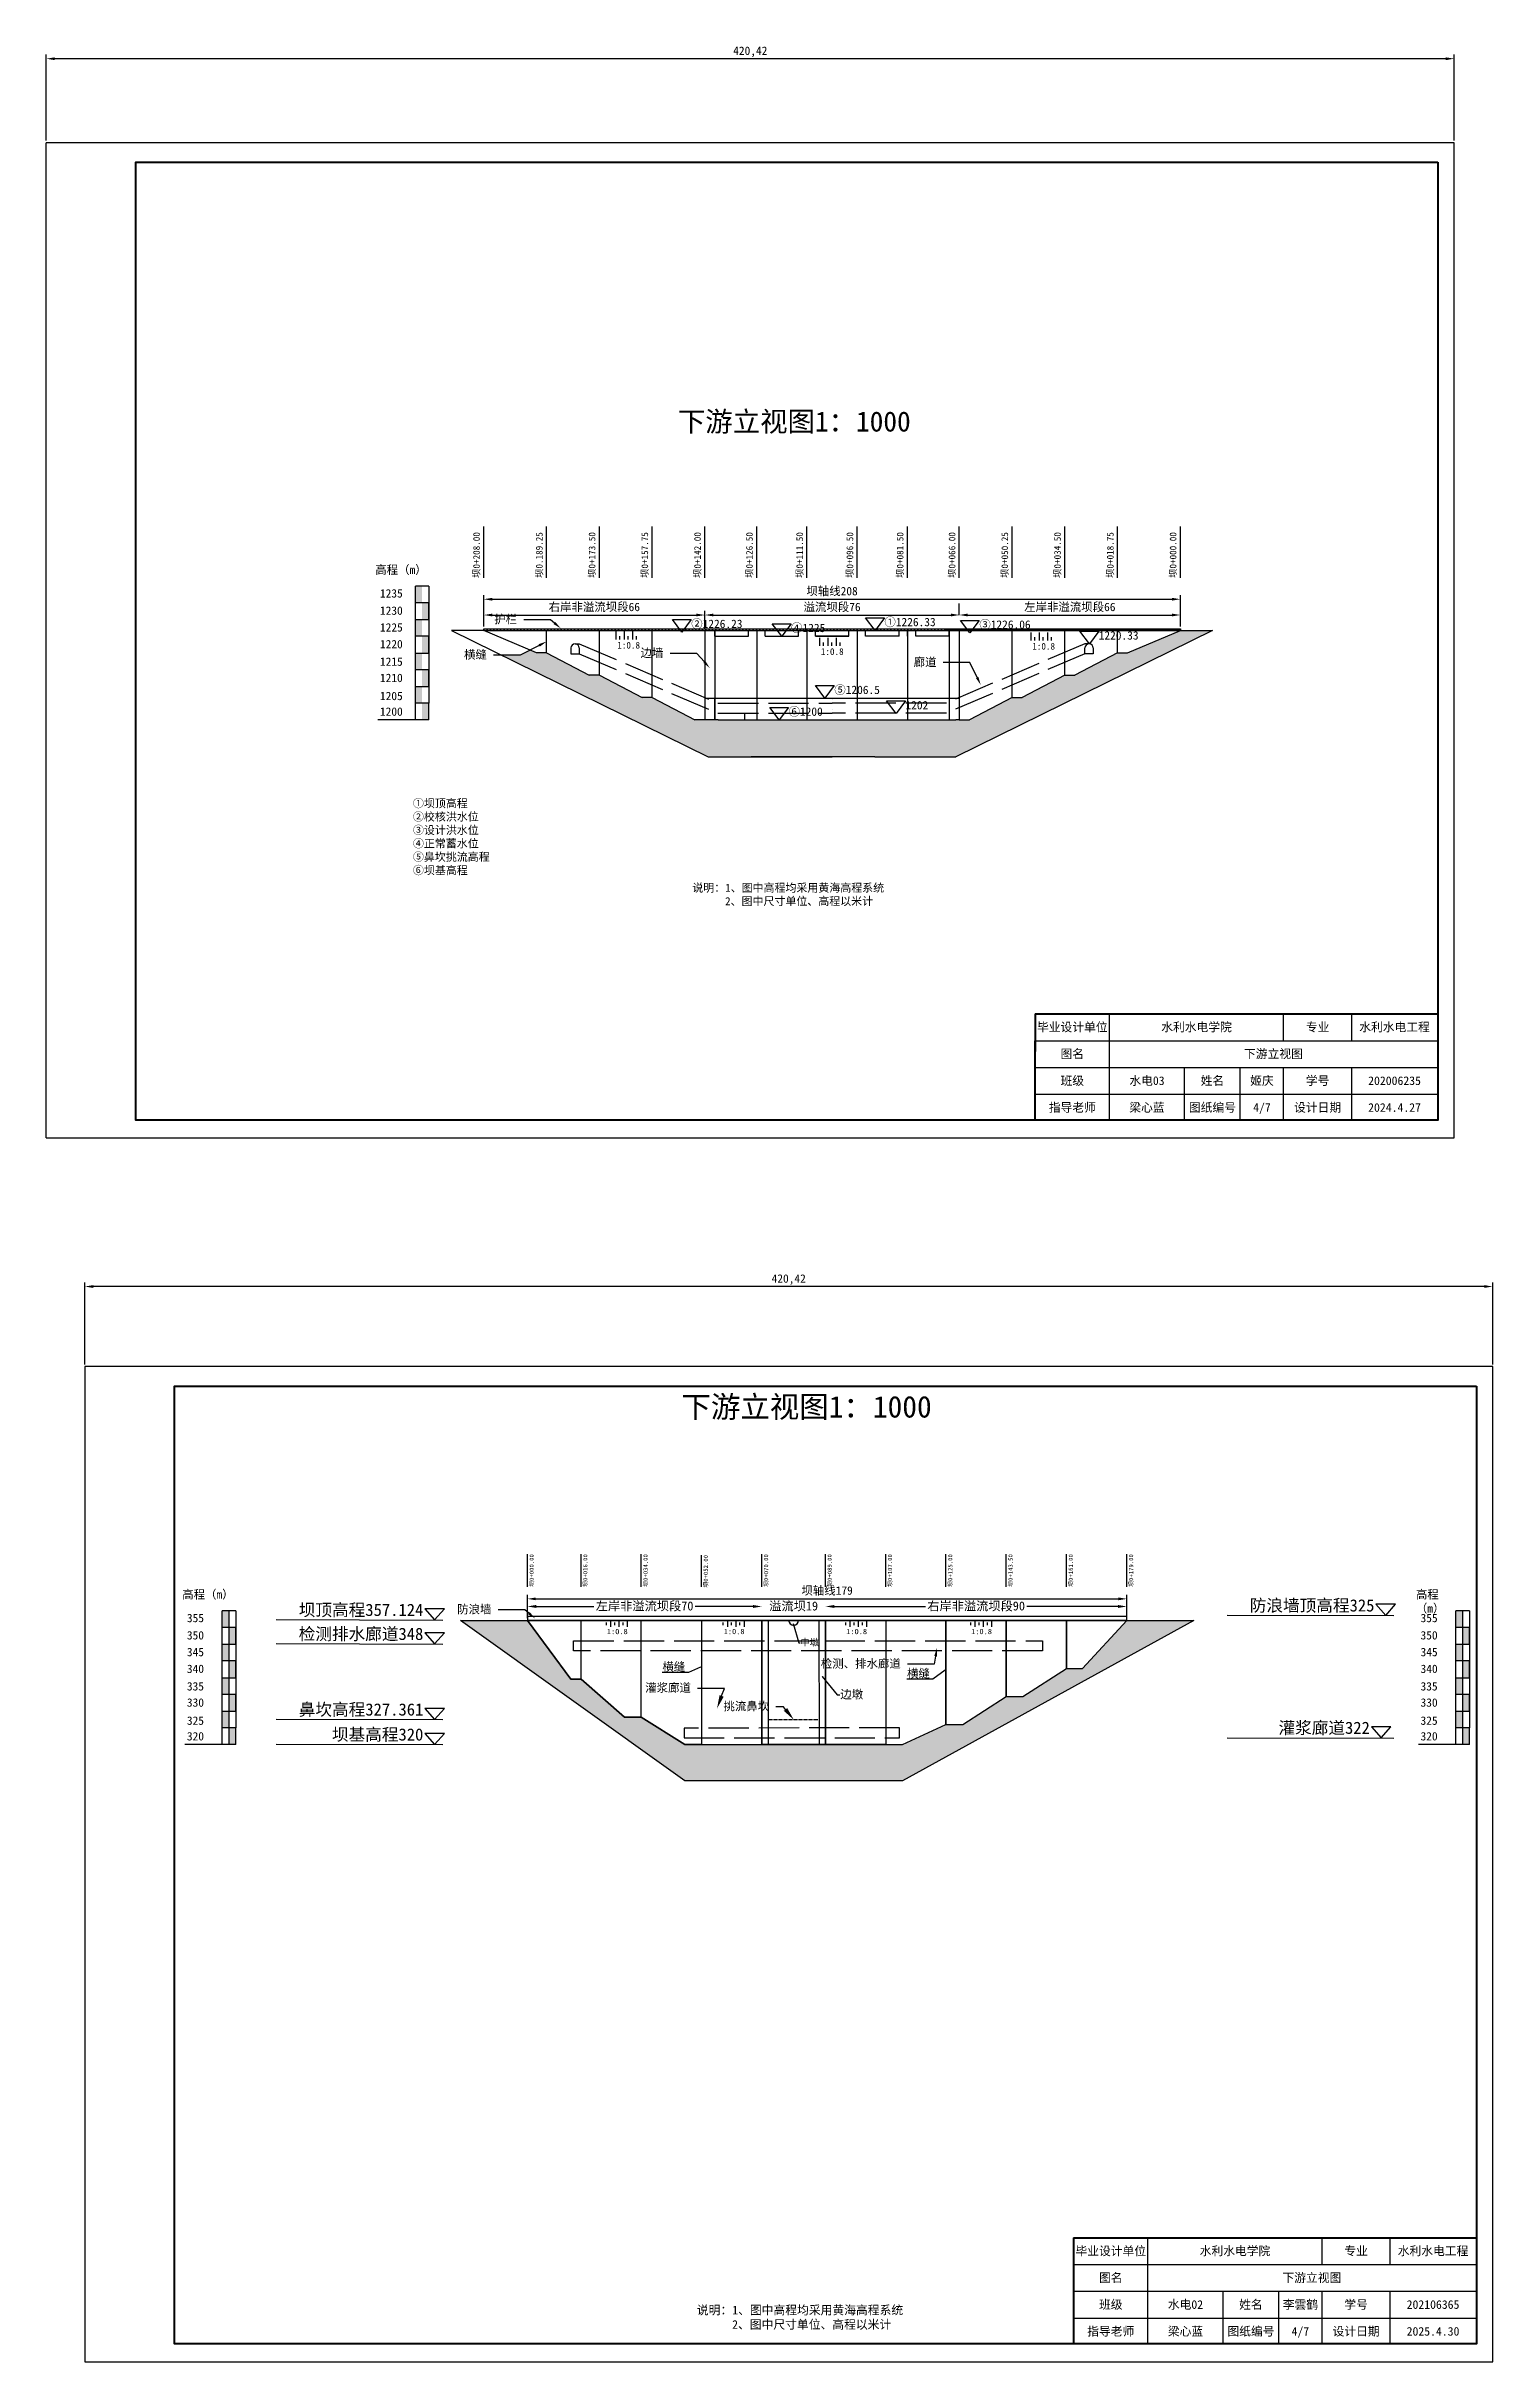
# Model space of a CAD drawing. Header units: millimetres. Extents: x 3513 to 4617, y 1446 to 11297.
# Drawn here: x 3513 to 3945, y 1446 to 2138 of the extents above; entities that cross this region are included whole.
import ezdxf
from ezdxf import colors
from ezdxf.entities.mleader import LeaderData, LeaderLine
from ezdxf.math import Vec2, Vec3

# ---------------------------------------------------------------- set-up
doc = ezdxf.new("R2010")
doc.units = ezdxf.units.MM
doc.linetypes.add('ACAD_ISO02W100', pattern=[15, 12, -3])
doc.styles.get("Standard").update_dxf_attribs({"font": 'simfang.ttf'})
doc.dimstyles.new('ISO-25', dxfattribs={"dimtxt": 2.5, "dimasz": 2.5, "dimexe": 1.25, "dimexo": 0.625, "dimtad": 1, "dimtxsty": 'Standard', "dimcen": 2.5, "dimadec": 0, "dimazin": 0, "dimtfac": 1, "dimtmove": 0, "dimatfit": 3, "dimfxl": 1, "dimarcsym": 0})
doc.dimstyles.get("Standard").update_dxf_attribs({"dimtxt": 0.18, "dimasz": 0.18, "dimexe": 0.18, "dimexo": 0.0625, "dimgap": 0.09, "dimtad": 0, "dimtih": 1, "dimtoh": 1, "dimdec": 4, "dimzin": 0, "dimdsep": 46, "dimtxsty": 'Standard', "dimcen": 0.09, "dimadec": 0, "dimazin": 0, "dimtfac": 1, "dimtdec": 4, "dimtofl": 0, "dimtmove": 0, "dimatfit": 3, "dimfxl": 1, "dimtolj": 1, "dimtzin": 0, "dimarcsym": 0})

msp = doc.modelspace()

# ---------------------------------------------------------------- texts
for s, width, gutter_width, heights, insert, char_height, attachment_point in [('{\\fSimSun|b0|i0|c134|p2;下游立视图}1{\\fSimSun|b0|i0|c134|p2;：1000}', 129.0802643, 12.5, [0], (3701.86712, 2028.68144), 6, 1), ('{\\fSimSun|b0|i0|c134|p2;高程（m）}', 19.8675414, 12.5, [0], (3611.49126, 1982.64078), 2.5, 1), ('1235', 4.1681494, 12.5, [0], (3612.89258, 1975.59358), 2.5, 1), ('1230', 4.1681494, 12.5, [0], (3612.89258, 1970.43505), 2.5, 1), ('1225', 4.1681494, 12.5, [0], (3612.89258, 1965.42316), 2.5, 1), ('{\\fSimSun|b0|i0|c134|p2;②1226.23}', 20.0958456, 12.5, [0], (3705.83835, 1966.49453), 2.5, 1), ('{\\fSimSun|b0|i0|c134|p2;④1225}', 20.0958456, 12.5, [0], (3735.65753, 1965.26453), 2.5, 1), ('{\\fSimSun|b0|i0|c134|p2;①1226.33}', 20.0958456, 12.5, [0], (3763.52228, 1967.02353), 2.5, 1), ('{\\fSimSun|b0|i0|c134|p2;③1226.06}', 20.0958456, 12.5, [0], (3791.8722, 1966.27053), 2.5, 1), ('1220', 4.1681494, 12.5, [0], (3612.89258, 1960.41127), 2.5, 1), ('1:0.8', 6.1748429, 1, [0], (3683.75209, 1959.84902), 2, 1), ('1:0.8', 6.1748429, 1, [0], (3744.54267, 1957.94235), 2, 1), ('1:0.8', 6.1748429, 1, [0], (3807.67777, 1959.52559), 2, 1), ('{\\fSimSun|b0|i0|c134|p2;1220.33}', 20.0958456, 12.5, [0], (3827.52187, 1963.02105), 2.5, 1), ('1215', 4.1681494, 12.5, [0], (3612.89258, 1955.19422), 2.5, 1), ('1210', 4.1681494, 12.5, [0], (3612.89258, 1950.34282), 2.5, 1), ('1205', 4.1681494, 12.5, [0], (3612.89258, 1944.94012), 2.5, 1), ('{\\fSimSun|b0|i0|c134|p2;⑤1206.5}', 20.0958456, 12.5, [0], (3748.567, 1946.76453), 2.5, 1), ('1200', 4.1681494, 12.5, [0], (3612.89258, 1940.27248), 2.5, 1), ('{\\fSimSun|b0|i0|c134|p2;⑥1200}', 20.0958456, 12.5, [0], (3734.90591, 1940.26453), 2.5, 1), ('{\\fSimSun|b0|i0|c134|p2;1202}', 20.0958456, 12.5, [0], (3769.81725, 1942.18375), 2.5, 1), ('{\\fSimSun|b0|i0|c134|p2;①坝顶高程}\\P{\\fSimSun|b0|i0|c134|p2;②校核洪水位}\\P{\\fSimSun|b0|i0|c134|p2;③设计洪水位}\\P{\\fSimSun|b0|i0|c134|p2;④正常蓄水位}\\P{\\fSimSun|b0|i0|c134|p2;⑤鼻坎挑流高程\\P⑥坝基高程}', 43.0061961, 12.5, [0], (3622.73589, 1912.81437), 2.4, 1), ('{\\fSimSun|b0|i0|c134|p2;说明：1、图中高程均采用黄海高程系统\\P      2、图中尺寸单位、高程以米计}', 67.2377818, 1, [0], (3706.16746, 1887.57871), 2.4, 1), ('{\\fSimSun|b0|i0|c134|p2;毕业设计单位}', 44.84134, 12.5, [0], (3819.63805, 1846.03866, 13162875.44), 2.574, 2), ('{\\fSimSun|b0|i0|c134|p2;水利水电学院}', 36.376, 12.5, [0], (3856.72939, 1846.0481, 13162875.44), 2.574, 2), ('{\\fSimSun|b0|i0|c134|p2;专业}', 14.215, 12.5, [0], (3892.90196, 1846.0481, 13162875.44), 2.574, 2), ('{\\fSimSun|b0|i0|c134|p2;水利水电工程}', 23.5541802, 12.5, [0], (3915.87062, 1846.0481, 13162875.44), 2.574, 2), ('{\\fSimSun|b0|i0|c134|p2;图名}', 15.5, 12.5, [0], (3819.63805, 1838.0401, 13162875.44), 2.574, 2), ('{\\fSimSun|b0|i0|c134|p2;下游立视图}', 68.5, 12.5, [0], (3879.69805, 1838.0401, 13162875.44), 2.574, 2), ('{\\fSimSun|b0|i0|c134|p2;班级}', 15.5, 12.5, [0], (3819.63805, 1830.0321, 13162875.44), 2.574, 2), ('{\\fSimSun|b0|i0|c134|p2;水电}03', 15.7, 12.5, [0], (3841.94605, 1830.0321, 13162875.44), 2.574, 2), ('{\\fSimSun|b0|i0|c134|p2;姓名}', 11.63, 12.5, [0], (3861.487, 1830.0321, 13162875.44), 2.574, 2), ('{\\fSimSun|b0|i0|c134|p2;姬庆}', 9.046, 12.5, [0], (3876.27034, 1830.0321, 13162875.44), 2.574, 2), ('{\\fSimSun|b0|i0|c134|p2;学号}', 14.215, 12.5, [0], (3892.90196, 1830.0321, 13162875.44), 2.574, 2), ('202006235', 17.909, 12.5, [0], (3915.87062, 1830.0321, 13162875.44), 2.574, 2), ('{\\fSimSun|b0|i0|c134|p2;指导老师}', 15.5, 12.5, [0], (3819.63805, 1822.0241, 13162875.44), 2.574, 2), ('{\\fSimSun|b0|i0|c134|p2;梁心蓝}', 15.7, 12.5, [0], (3841.94605, 1822.0241, 13162875.44), 2.574, 2), ('{\\fSimSun|b0|i0|c134|p2;图纸编号}', 20.59834, 12.5, [0], (3861.487, 1822.0241, 13162875.44), 2.574, 2), ('4/7', 9.046, 12.5, [0], (3876.27034, 1822.0241, 13162875.44), 2.574, 2), ('{\\fSimSun|b0|i0|c134|p2;设计日期}', 30.07616, 12.5, [0], (3892.90196, 1822.0241, 13162875.44), 2.574, 2), ('2024.4.27', 17.909, 12.5, [0], (3915.87062, 1822.0241, 13162875.44), 2.574, 2), ('{\\fSimSun|b0|i0|c134|p2;下游立视图}1{\\fSimSun|b0|i0|c134|p2;：1000}', 138.7961962, 13.44088, [0], (3702.90563, 1734.56039, -921421.4801), 6.4516228, 1), ('{\\fSimSun|b0|i0|c134|p2;高程（m）}', 19.8675414, 12.5, [0], (3553.83533, 1676.51592), 2.5, 1), ('{\\fSimSun|b0|i0|c134|p2;防浪墙顶高程325}', 42.5425001, 15.625, [0], (3909.86016, 1673.81066), 3.640625, 3), ('{\\fSimSun|b0|i0|c134|p2;高程（m）}', 13.1477747, 12.5, [0], (3922.23113, 1676.51592), 2.5, 1), ('355', 4.1681494, 12.5, [0], (3555.23666, 1669.46872), 2.5, 1), ('{\\fSimSun|b0|i0|c134|p2;坝顶高程357.124}', 42.5425001, 15.625, [0], (3625.84571, 1672.47248), 3.640625, 3), ('355', 4.1681494, 12.5, [0], (3923.63246, 1669.46872), 2.5, 1), ('350', 4.1681494, 12.5, [0], (3555.23666, 1664.31019), 2.5, 1), ('{\\fSimSun|b0|i0|c134|p2;检测排水廊道348}', 42.5425001, 15.625, [0], (3625.84571, 1665.30322), 3.640625, 3), ('1:0.8', 4.9398743, 0.8, [0], (3686.87784, 1664.99109), 1.59376, 3), ('1:0.8', 4.9398743, 0.8, [0], (3721.77159, 1664.99109), 1.59376, 3), ('1:0.8', 4.9398743, 0.8, [0], (3758.35441, 1664.99109), 1.59376, 3), ('1:0.8', 4.9398743, 0.8, [0], (3795.64714, 1664.99109), 1.59376, 3), ('350', 4.1681494, 12.5, [0], (3923.63246, 1664.31019), 2.5, 1), ('345', 4.1681494, 12.5, [0], (3555.23666, 1659.2983), 2.5, 1), ('340', 4.1681494, 12.5, [0], (3555.23666, 1654.28641), 2.5, 1), ('345', 4.1681494, 12.5, [0], (3923.63246, 1659.2983), 2.5, 1), ('340', 4.1681494, 12.5, [0], (3923.63246, 1654.28641), 2.5, 1), ('335', 4.1681494, 12.5, [0], (3555.23666, 1649.06936), 2.5, 1), ('335', 4.1681494, 12.5, [0], (3923.63246, 1649.06936), 2.5, 1), ('330', 4.1681494, 12.5, [0], (3555.23666, 1644.21796), 2.5, 1), ('{\\fSimSun|b0|i0|c134|p2;鼻坎高程327.361}', 42.5425001, 15.625, [0], (3625.84571, 1642.72052), 3.640625, 3), ('330', 4.1681494, 12.5, [0], (3923.63246, 1644.21796), 2.5, 1), ('325', 4.1681494, 12.5, [1.42935], (3555.23666, 1638.81526), 2.5, 1), ('320', 4.1681494, 12.5, [0], (3555.23666, 1634.14762), 2.5, 1), ('{\\fSimSun|b0|i0|c134|p2;坝基高程320}', 42.5425001, 15.625, [0], (3625.84571, 1635.24558), 3.640625, 3), ('{\\fSimSun|b0|i0|c134|p2;灌浆廊道322}', 42.5425001, 15.625, [0], (3908.50043, 1637.24582), 3.640625, 3), ('325', 4.1681494, 12.5, [1.42935], (3923.63246, 1638.81526), 2.5, 1), ('320', 4.1681494, 12.5, [0], (3923.63246, 1634.14762), 2.5, 1), ('{\\fSimSun|b0|i0|c134|p2;毕业设计单位}', 27.4249438, 13.44088, [0], (3831.12589, 1480.40807, 12241474.1592), 2.5740039, 2), ('{\\fSimSun|b0|i0|c134|p2;水利水电学院}', 39.1140385, 13.44088, [0], (3868.21729, 1480.4175, 12241474.1592), 2.5740039, 2), ('{\\fSimSun|b0|i0|c134|p2;专业}', 15.2849697, 13.44088, [0], (3904.38991, 1480.4175, 12241474.1592), 2.5740039, 2), ('{\\fSimSun|b0|i0|c134|p2;水利水电工程}', 28.7790065, 13.44088, [0], (3927.3586, 1480.4175, 12241474.1592), 2.5740039, 2), ('{\\fSimSun|b0|i0|c134|p2;图名}', 16.6666922, 13.44088, [0], (3831.12589, 1472.40949, 12241474.1592), 2.5740039, 2), ('{\\fSimSun|b0|i0|c134|p2;下游立视图}', 73.656027, 13.44088, [0], (3891.18598, 1472.40949, 12241474.1592), 2.5740039, 2), ('{\\fSimSun|b0|i0|c134|p2;说明：1、图中高程均采用黄海高程系统\\P      2、图中尺寸单位、高程以米计}', 72.2988011, 1.07527, [0], (3707.52967, 1462.74432, -921421.4801), 2.5806491, 1), ('{\\fSimSun|b0|i0|c134|p2;班级}', 16.6666922, 13.44088, [0], (3831.12589, 1464.40148, 12241474.1592), 2.5740039, 2), ('{\\fSimSun|b0|i0|c134|p2;水电}02', 16.8817463, 13.44088, [0], (3853.43392, 1464.40148, 12241474.1592), 2.5740039, 2), ('{\\fSimSun|b0|i0|c134|p2;姓名}', 12.5053955, 13.44088, [0], (3872.9749, 1464.40148, 12241474.1592), 2.5740039, 2), ('{\\fSimSun|b0|i0|c134|p2;李雲鹤}', 15.259356, 13.44088, [0], (3887.75827, 1464.40148, 12241474.1592), 2.5740039, 2), ('{\\fSimSun|b0|i0|c134|p2;学号}', 15.2849697, 13.44088, [0], (3904.38991, 1464.40148, 12241474.1592), 2.5740039, 2), ('202106365', 19.2570188, 13.44088, [0], (3927.3586, 1464.40148, 12241474.1592), 2.574004, 2), ('{\\fSimSun|b0|i0|c134|p2;指导老师}', 16.6666922, 13.44088, [0], (3831.12589, 1456.39347, 12241474.1592), 2.5740039, 2), ('{\\fSimSun|b0|i0|c134|p2;梁心蓝}', 16.8817463, 13.44088, [0], (3853.43392, 1456.39347, 12241474.1592), 2.5740039, 2), ('{\\fSimSun|b0|i0|c134|p2;图纸编号}', 22.1487867, 13.44088, [0], (3872.9749, 1456.39347, 12241474.1592), 2.5740039, 2), ('4/7', 9.7268966, 13.44088, [0], (3887.75827, 1456.39347, 12241474.1592), 2.574004, 2), ('{\\fSimSun|b0|i0|c134|p2;设计日期}', 22.7114972, 13.44088, [0], (3904.38991, 1456.39347, 12241474.1592), 2.5740039, 2), ('2025.4.30', 19.2570188, 13.44088, [0], (3927.3586, 1456.39347, 12241474.1592), 2.574004, 2)]:
    msp.add_mtext_dynamic_manual_height_columns(s, width=width, gutter_width=gutter_width, heights=heights, dxfattribs=dict(insert=insert, char_height=char_height, attachment_point=attachment_point))
at = {"attachment_point": 4, "rotation": 90}
for s, width, gutter_width, heights, insert, char_height in [('{\\fSimSun|b0|i0|c134|p2;坝}0+208.00', 31.243186, 1, [14.75216], (3641.81946, 1978.95333, -404813), 2), ('{\\fSimSun|b0|i0|c134|p2;坝}0.189.25', 31.243186, 1, [14.75216], (3660.56931, 1978.95333, -404813), 2), ('{\\fSimSun|b0|i0|c134|p2;坝}0+173.50', 31.243186, 1, [14.75216], (3676.31931, 1978.95333, -404813), 2), ('{\\fSimSun|b0|i0|c134|p2;坝}0+157.75', 31.243186, 1, [14.75216], (3692.06931, 1978.95333, -404813), 2), ('{\\fSimSun|b0|i0|c134|p2;坝}0+142.00', 31.243186, 1, [14.75216], (3707.81931, 1978.95333, -809623.5), 2), ('{\\fSimSun|b0|i0|c134|p2;坝}0+126.50', 31.243186, 1, [14.75216], (3723.31931, 1978.95333, -404813), 2), ('{\\fSimSun|b0|i0|c134|p2;坝}0+111.50', 31.243186, 1, [14.75216], (3738.31931, 1978.95333, -809626), 2), ('{\\fSimSun|b0|i0|c134|p2;坝}0+096.50', 31.243186, 1, [14.75216], (3753.31931, 1978.95333, -809626), 2), ('{\\fSimSun|b0|i0|c134|p2;坝}0+081.50', 31.243186, 1, [14.75216], (3768.31931, 1978.95333, -404813), 2), ('{\\fSimSun|b0|i0|c134|p2;坝}0+066.00', 31.243186, 1, [14.75216], (3783.81931, 1978.95333, -809623.5), 2), ('{\\fSimSun|b0|i0|c134|p2;坝}0+050.25', 31.243186, 1, [14.75216], (3799.56931, 1978.95333, -404813), 2), ('{\\fSimSun|b0|i0|c134|p2;坝}0+034.50', 31.243186, 1, [14.75216], (3815.31931, 1978.95333, -404813), 2), ('{\\fSimSun|b0|i0|c134|p2;坝}0+018.75', 31.243186, 1, [14.75216], (3831.06931, 1978.95333, -3140740.36241), 2), ('{\\fSimSun|b0|i0|c134|p2;坝}0+000.00', 31.243186, 1, [14.75216], (3849.8197, 1978.95333, -809626), 2), ('{\\fSimSun|b0|i0|c134|p2;坝}0+000.00', 20.0276821, 0.64103, [9.45651], (3658.25052, 1677.5138, -258483.46378), 1.2770512), ('{\\fSimSun|b0|i0|c134|p2;坝}0+016.00', 20.0276821, 0.64103, [9.45651], (3674.25707, 1677.5138, -258483.46378), 1.2770512), ('{\\fSimSun|b0|i0|c134|p2;坝}0+034.00', 20.0276821, 0.64103, [9.45651], (3692.25707, 1677.5138, -258483.46378), 1.2770512), ('{\\fSimSun|b0|i0|c134|p2;坝}0+052.00', 20.0276821, 0.64103, [9.45651], (3710.25051, 1677.25716, -258483.46378), 1.2770512), ('{\\fSimSun|b0|i0|c134|p2;坝}0+070.00', 20.0276821, 0.64103, [9.45651], (3728.25051, 1677.5138, -258483.46378), 1.2770512), ('{\\fSimSun|b0|i0|c134|p2;坝}0+089.00', 20.0276821, 0.64103, [9.45651], (3747.25051, 1677.5138, -258483.46378), 1.2770512), ('{\\fSimSun|b0|i0|c134|p2;坝}0+107.00', 20.0276821, 0.64103, [9.45651], (3765.25053, 1677.5138, -258483.46378), 1.2770512), ('{\\fSimSun|b0|i0|c134|p2;坝}0+125.00', 20.0276821, 0.64103, [9.45651], (3783.24397, 1677.5138, -258483.46378), 1.2770512), ('{\\fSimSun|b0|i0|c134|p2;坝}0+143.50', 20.0276821, 0.64103, [9.45651], (3801.24397, 1677.5138, -258483.46378), 1.2770512), ('{\\fSimSun|b0|i0|c134|p2;坝}0+161.00', 20.0276821, 0.64103, [9.45651], (3819.24397, 1677.5138, -258483.46378), 1.2770512), ('{\\fSimSun|b0|i0|c134|p2;坝}0+179.00', 20.0276821, 0.64103, [9.45651], (3837.25052, 1677.5138, -258483.46378), 1.2770512)]:
    msp.add_mtext_dynamic_manual_height_columns(s, width=width, gutter_width=gutter_width, heights=heights, dxfattribs=dict(at, insert=insert, char_height=char_height))

# ---------------------------------------------------------------- blocks, each defined once
blk = doc.blocks.new('*D6')
at = {"color": 0, "lineweight": -2, "transparency": 16777216}
for p, q in [((3643.9, 1964.4), (3643.9, 1969.12)), ((3646.4, 1967.87), (3707.4, 1967.87)), ((3709.9, 1963.9), (3709.9, 1969.12))]:
    blk.add_line(p, q, dxfattribs=at)
at = {"color": 0, "transparency": 16777216}
for points in [[(3646.4, 1968.29), (3646.4, 1967.46), (3643.9, 1967.87)], [(3707.4, 1968.29), (3707.4, 1967.46), (3709.9, 1967.87)]]:
    blk.add_solid(points, dxfattribs=at)
at = {"layer": 'Defpoints', "color": 0, "transparency": 16777216}
for p in [(3709.9, 1967.87), (3643.9, 1963.77), (3709.9, 1963.27)]:
    blk.add_point(p, dxfattribs=at)
at = {"color": 0, "transparency": 16777216, "insert": (3676.9, 1970.14), "char_height": 2.5, "attachment_point": 5}
blk.add_mtext('{\\fSimSun|b0|i0|c134|p2;右岸非溢流坝段}66', dxfattribs=at)
blk = doc.blocks.new('*D4')
at = {"color": 0, "lineweight": -2, "transparency": 16777216}
for p, q in [((3709.9, 1963.9), (3709.9, 1969.12)), ((3712.4, 1967.87), (3783.4, 1967.87)), ((3785.9, 1968.5), (3785.9, 1969.12))]:
    blk.add_line(p, q, dxfattribs=at)
at = {"color": 0, "transparency": 16777216}
for points in [[(3712.4, 1968.29), (3712.4, 1967.46), (3709.9, 1967.87)], [(3783.4, 1968.29), (3783.4, 1967.46), (3785.9, 1967.87)]]:
    blk.add_solid(points, dxfattribs=at)
at = {"layer": 'Defpoints', "color": 0, "transparency": 16777216}
for p in [(3785.9, 1967.87), (3785.9, 1967.87), (3709.9, 1963.27)]:
    blk.add_point(p, dxfattribs=at)
at = {"color": 0, "transparency": 16777216, "insert": (3747.9, 1970.13), "char_height": 2.5, "attachment_point": 5}
blk.add_mtext('{\\fSimSun|b0|i0|c134|p2;溢流坝段}76', dxfattribs=at)
blk = doc.blocks.new('*D7')
at = {"color": 0, "lineweight": -2, "transparency": 16777216}
for p, q in [((3785.9, 1968.5), (3785.9, 1969.12)), ((3788.4, 1967.87), (3849.4, 1967.87)), ((3851.9, 1964.4), (3851.9, 1969.12))]:
    blk.add_line(p, q, dxfattribs=at)
at = {"color": 0, "transparency": 16777216}
for points in [[(3788.4, 1968.29), (3788.4, 1967.46), (3785.9, 1967.87)], [(3849.4, 1968.29), (3849.4, 1967.46), (3851.9, 1967.87)]]:
    blk.add_solid(points, dxfattribs=at)
at = {"layer": 'Defpoints', "color": 0, "transparency": 16777216}
for p in [(3785.9, 1967.87), (3851.9, 1967.87), (3851.9, 1963.77)]:
    blk.add_point(p, dxfattribs=at)
at = {"color": 0, "transparency": 16777216, "insert": (3818.9, 1970.14), "char_height": 2.5, "attachment_point": 5}
blk.add_mtext('{\\fSimSun|b0|i0|c134|p2;左岸非溢流坝段}66', dxfattribs=at)
blk = doc.blocks.new('*D5')
at = {"color": 0, "lineweight": -2, "transparency": 16777216}
for p, q in [((3643.9, 1964.4), (3643.9, 1973.84)), ((3646.4, 1972.59), (3849.4, 1972.59)), ((3851.9, 1964.4), (3851.9, 1973.84))]:
    blk.add_line(p, q, dxfattribs=at)
at = {"color": 0, "transparency": 16777216}
for points in [[(3646.4, 1973), (3646.4, 1972.17), (3643.9, 1972.59)], [(3849.4, 1973), (3849.4, 1972.17), (3851.9, 1972.59)]]:
    blk.add_solid(points, dxfattribs=at)
at = {"layer": 'Defpoints', "color": 0, "transparency": 16777216}
for p in [(3851.9, 1972.59), (3643.9, 1963.77), (3851.9, 1963.77)]:
    blk.add_point(p, dxfattribs=at)
at = {"color": 0, "transparency": 16777216, "insert": (3747.9, 1974.87), "char_height": 2.5, "attachment_point": 5}
blk.add_mtext('{\\fSimSun|b0|i0|c134|p2;坝轴线}208', dxfattribs=at)
blk = doc.blocks.new('*U8')
for p, q in [((0, -0.25), (0, 0.25)), ((0, -0.25), (0, 0.25)), ((0, 0.25), (0, -0.25))]:
    blk.add_line(p, q)
blk = doc.blocks.new('*U9')
at = {"color": 0, "linetype": 'ByBlock', "lineweight": -2, "transparency": 16777216}
for p in [(0, 0), (1, 0), (2.01, 0), (3.01, 0), (4.02, 0), (5.02, 0), (6.03, 0), (7.03, 0), (8.04, 0), (9.04, 0), (10.05, 0), (11.05, 0), (12.06, 0), (13.06, 0), (14.07, 0), (15.07, 0), (16.08, 0), (17.08, 0), (18.09, 0), (19.09, 0), (20.1, 0), (21.1, 0), (22.11, 0), (23.11, 0), (24.12, 0), (25.12, 0), (26.13, 0), (27.13, 0), (28.14, 0), (29.14, 0), (30.14, 0), (31.15, 0), (32.15, 0), (33.16, 0), (34.16, 0), (35.17, 0), (36.17, 0), (37.18, 0), (38.18, 0), (39.19, 0), (40.19, 0), (41.2, 0), (42.2, 0), (43.21, 0), (44.21, 0), (45.22, 0), (46.22, 0), (47.23, 0), (48.23, 0), (49.24, 0), (50.24, 0), (51.25, 0), (52.25, 0), (53.26, 0), (54.26, 0), (55.27, 0), (56.27, 0), (57.28, 0), (58.28, 0), (59.29, 0), (60.29, 0), (61.29, 0), (62.3, 0), (63.3, 0), (64.31, 0), (65.31, 0), (66.32, 0), (67.32, 0), (68.33, 0), (69.33, 0), (70.34, 0), (71.34, 0), (72.35, 0), (73.35, 0), (74.36, 0), (75.36, 0), (76.37, 0), (77.37, 0), (78.38, 0), (79.38, 0), (80.39, 0), (81.39, 0), (82.4, 0), (83.4, 0), (84.41, 0), (85.41, 0), (86.42, 0), (87.42, 0), (88.43, 0), (89.43, 0), (90.43, 0), (91.44, 0), (92.44, 0), (93.45, 0), (94.45, 0), (95.46, 0), (96.46, 0), (97.47, 0), (98.47, 0), (99.48, 0), (100.48, 0), (101.49, 0), (102.49, 0), (103.5, 0), (104.5, 0), (105.51, 0), (106.51, 0), (107.52, 0), (108.52, 0), (109.53, 0), (110.53, 0), (111.54, 0), (112.54, 0), (113.55, 0), (114.55, 0), (115.56, 0), (116.56, 0), (117.57, 0), (118.57, 0), (119.57, 0), (120.58, 0), (121.58, 0), (122.59, 0), (123.59, 0), (124.6, 0), (125.6, 0), (126.61, 0), (127.61, 0), (128.62, 0), (129.62, 0), (130.63, 0), (131.63, 0), (132.64, 0), (133.64, 0), (134.65, 0), (135.65, 0), (136.66, 0), (137.66, 0), (138.67, 0), (139.67, 0), (140.68, 0), (141.68, 0), (142.69, 0), (143.69, 0), (144.7, 0), (145.7, 0), (146.71, 0), (147.71, 0), (148.71, 0), (149.72, 0), (150.72, 0), (151.73, 0), (152.73, 0), (153.74, 0), (154.74, 0), (155.75, 0), (156.75, 0), (157.76, 0), (158.76, 0), (159.77, 0), (160.77, 0), (161.78, 0), (162.78, 0), (163.79, 0), (164.79, 0), (165.8, 0), (166.8, 0), (167.81, 0), (168.81, 0), (169.82, 0), (170.82, 0), (171.83, 0), (172.83, 0), (173.84, 0), (174.84, 0), (175.85, 0), (176.85, 0), (177.86, 0), (178.86, 0), (179.86, 0), (180.87, 0), (181.87, 0), (182.88, 0), (183.88, 0), (184.89, 0), (185.89, 0), (186.9, 0), (187.9, 0), (188.91, 0), (189.91, 0), (190.92, 0), (191.92, 0), (192.93, 0), (193.93, 0), (194.94, 0), (195.94, 0), (196.95, 0), (197.95, 0), (198.96, 0), (199.96, 0), (200.97, 0), (201.97, 0), (202.98, 0), (203.98, 0), (204.99, 0), (205.99, 0), (207, 0), (208, 0)]:
    blk.add_blockref('*U8', p, dxfattribs=at)
blk = doc.blocks.new('*D22')
at = {"color": 0, "lineweight": -2, "transparency": 16777216}
for p, q in [((3524.75, 1743.96), (3524.75, 1768.5)), ((3942.67, 1767.25), (3527.25, 1767.25)), ((3945.17, 1743.96), (3945.17, 1768.5))]:
    blk.add_line(p, q, dxfattribs=at)
at = {"color": 0, "transparency": 16777216}
for points in [[(3527.25, 1767.67), (3527.25, 1766.84), (3524.75, 1767.25)], [(3942.67, 1767.67), (3942.67, 1766.84), (3945.17, 1767.25)]]:
    blk.add_solid(points, dxfattribs=at)
at = {"layer": 'Defpoints', "color": 0, "transparency": 16777216}
for p in [(3524.75, 1767.25), (3524.75, 1743.34, 13162895.64), (3945.17, 1743.34, 13162895.64)]:
    blk.add_point(p, dxfattribs=at)
at = {"color": 0, "transparency": 16777216, "insert": (3734.96, 1769.32), "char_height": 2.5, "attachment_point": 5}
blk.add_mtext('420,42', dxfattribs=at)
blk = doc.blocks.new('*D23')
at = {"color": 0, "lineweight": -2, "transparency": 16777216}
for p, q in [((3513.26, 2109.59), (3513.26, 2135.32)), ((3931.18, 2134.07), (3515.76, 2134.07)), ((3933.68, 2109.59), (3933.68, 2135.32))]:
    blk.add_line(p, q, dxfattribs=at)
at = {"color": 0, "transparency": 16777216}
for points in [[(3515.76, 2134.48), (3515.76, 2133.65), (3513.26, 2134.07)], [(3931.18, 2134.48), (3931.18, 2133.65), (3933.68, 2134.07)]]:
    blk.add_solid(points, dxfattribs=at)
at = {"layer": 'Defpoints', "color": 0, "transparency": 16777216}
for p in [(3513.26, 2134.07), (3513.26, 2108.97, 13162875.44), (3933.68, 2108.97, 13162875.44)]:
    blk.add_point(p, dxfattribs=at)
at = {"color": 0, "transparency": 16777216, "insert": (3723.47, 2136.13), "char_height": 2.5, "attachment_point": 5}
blk.add_mtext('420,42', dxfattribs=at)
blk = doc.blocks.new('*D31')
at = {"color": 0, "lineweight": -2, "transparency": 16777216}
for p, q in [((3656.92, 1668.14), (3656.92, 1675.19)), ((3835.92, 1668.14), (3835.92, 1675.19)), ((3659.42, 1673.94), (3833.42, 1673.94))]:
    blk.add_line(p, q, dxfattribs=at)
at = {"color": 0, "transparency": 16777216}
for points in [[(3659.42, 1674.36), (3659.42, 1673.53), (3656.92, 1673.94)], [(3833.42, 1674.36), (3833.42, 1673.53), (3835.92, 1673.94)]]:
    blk.add_solid(points, dxfattribs=at)
at = {"layer": 'Defpoints', "color": 0, "transparency": 16777216}
for p in [(3656.92, 1667.51), (3835.92, 1673.94), (3835.92, 1667.51)]:
    blk.add_point(p, dxfattribs=at)
at = {"color": 0, "transparency": 16777216, "insert": (3746.42, 1676.29), "char_height": 2.5, "attachment_point": 5}
blk.add_mtext('坝轴线179', dxfattribs=at)
blk = doc.blocks.new('*D28')
at = {"color": 0, "lineweight": -2, "transparency": 16777216}
for p, q in [((3656.92, 5007.16), (3656.92, 11297.33)), ((3726.92, 5007.16), (3726.92, 11297.33)), ((3659.59, 1671.67), (3676.78, 1671.67)), ((3724.25, 1671.67), (3707.06, 1671.67))]:
    blk.add_line(p, q, dxfattribs=at)
at = {"color": 0, "transparency": 16777216}
for points in [[(3659.59, 1672.12), (3659.59, 1671.22), (3656.92, 1671.67)], [(3724.25, 1672.12), (3724.25, 1671.22), (3726.92, 1671.67)]]:
    blk.add_solid(points, dxfattribs=at)
at = {"layer": 'Defpoints', "color": 0, "transparency": 16777216}
for p in [(3656.92, 1671.67), (3656.92, 1664.92), (3726.92, 1664.92)]:
    blk.add_point(p, dxfattribs=at)
at = {"color": 0, "transparency": 16777216, "insert": (3691.92, 1671.67), "char_height": 2.6738, "attachment_point": 5}
blk.add_mtext('\\A1;{\\fSimSun|b0|i0|c134|p2;左岸非溢流坝段}70', dxfattribs=at)
blk = doc.blocks.new('*D29')
at = {"color": 0, "lineweight": -2, "transparency": 16777216}
for p, q in [((3745.92, 5007.16), (3745.92, 11297.33)), ((3835.92, 5007.41), (3835.92, 11297.33)), ((3748.59, 1671.67), (3775.78, 1671.67)), ((3833.25, 1671.67), (3806.06, 1671.67))]:
    blk.add_line(p, q, dxfattribs=at)
at = {"color": 0, "transparency": 16777216}
for points in [[(3748.59, 1672.11), (3748.59, 1671.22), (3745.92, 1671.67)], [(3833.25, 1672.11), (3833.25, 1671.22), (3835.92, 1671.67)]]:
    blk.add_solid(points, dxfattribs=at)
at = {"layer": 'Defpoints', "color": 0, "transparency": 16777216}
for p in [(3745.92, 1671.67), (3745.92, 1664.92), (3835.92, 1665.17)]:
    blk.add_point(p, dxfattribs=at)
at = {"color": 0, "transparency": 16777216, "insert": (3790.92, 1671.67), "char_height": 2.6738, "attachment_point": 5}
blk.add_mtext('\\A1;{\\fSimSun|b0|i0|c134|p2;右岸非溢流坝段}90', dxfattribs=at)
blk = doc.blocks.new('*D30')
at = {"color": 0, "lineweight": -2, "transparency": 16777216}
for p, q in [((3726.92, 5007.16), (3726.92, 11297.33)), ((3745.92, 5007.16), (3745.92, 11297.33)), ((3724.25, 1671.67), (3721.57, 1671.67)), ((3748.59, 1671.67), (3751.27, 1671.67))]:
    blk.add_line(p, q, dxfattribs=at)
at = {"color": 0, "transparency": 16777216}
for points in [[(3724.25, 1672.11), (3724.25, 1671.22), (3726.92, 1671.67)], [(3748.59, 1672.11), (3748.59, 1671.22), (3745.92, 1671.67)]]:
    blk.add_solid(points, dxfattribs=at)
at = {"layer": 'Defpoints', "color": 0, "transparency": 16777216}
for p in [(3726.92, 1671.67), (3726.92, 1664.92), (3745.92, 1664.92)]:
    blk.add_point(p, dxfattribs=at)
at = {"color": 0, "transparency": 16777216, "insert": (3736.42, 1671.67), "char_height": 2.6738, "attachment_point": 5}
blk.add_mtext('\\A1;{\\fSimSun|b0|i0|c134|p2;溢流坝}19', dxfattribs=at)

# ---------------------------------------------------------------- dimensions: what is measured, and where the dimension line sits
for base, p1, p2, text, picture, middle in [((3656.92054, 1671.66958), (3726.92053, 1664.91933), (3656.92054, 1664.91933), '{\\fSimSun|b0|i0|c134|p2;左岸非溢流坝段}70', '*D28', (3691.92054, 1671.66958)), ((3726.92053, 1671.66584), (3745.92053, 1664.91933), (3726.92053, 1664.91933), '{\\fSimSun|b0|i0|c134|p2;溢流坝}19', '*D30', (3736.42053, 1671.66584)), ((3745.92053, 1671.66584), (3835.92062, 1665.16763), (3745.92053, 1664.91933), '{\\fSimSun|b0|i0|c134|p2;右岸非溢流坝段}90', '*D29', (3790.92058, 1671.66584))]:
    dim = msp.add_linear_dim(base=base, p1=p1, p2=p2, angle=180, text=text, dimstyle='Standard', override={"dimscale": 53475.905951, "dimtxt": 5e-05, "dimasz": 5e-05, "dimgap": 0})
    dim.commit()
    dim.dimension.update_dxf_attribs({"geometry": picture, "text_midpoint": middle})
for base, p1, p2, picture, middle in [((3513.26055, 2134.06693), (3933.68055, 2108.9679, 13162875.44), (3513.26055, 2108.9679, 13162875.44), '*D23', (3723.47055, 2136.13478)), ((3524.74792, 1767.25354, -921421.4801), (3945.16856, 1743.33771, 12241474.1592), (3524.74792, 1743.33771, 12241474.1592), '*D22', (3734.95824, 1769.3214, -921421.4801))]:
    dim = msp.add_linear_dim(base=base, p1=p1, p2=p2, dimstyle='ISO-25')
    dim.commit()
    dim.dimension.update_dxf_attribs({"geometry": picture, "text_midpoint": middle})
for base, p1, p2, angle, text, picture, middle in [((3851.90245, 1972.58576), (3643.90245, 1963.77366), (3851.90245, 1963.77366), 0, '{\\fSimSun|b0|i0|c134|p2;坝轴线}208', '*D5', (3747.90245, 1974.86579)), ((3709.90224, 1967.87303), (3643.90245, 1963.77366), (3709.90224, 1963.27366), 0, '{\\fSimSun|b0|i0|c134|p2;右岸非溢流坝段}66', '*D6', (3676.90235, 1970.13909)), ((3785.90245, 1967.87303), (3709.90224, 1963.27366), (3785.90245, 1967.87303), 0, '{\\fSimSun|b0|i0|c134|p2;溢流坝段}76', '*D4', (3747.90235, 1970.13211)), ((3851.90245, 1967.87303), (3785.90245, 1967.87303), (3851.90245, 1963.77366), 0, '{\\fSimSun|b0|i0|c134|p2;左岸非溢流坝段}66', '*D7', (3818.90245, 1970.13909)), ((3835.92062, 1673.94288), (3656.92062, 1667.5138), (3835.92062, 1667.5138), 180, '坝轴线<>', '*D31', (3746.42062, 1676.2893))]:
    dim = msp.add_linear_dim(base=base, p1=p1, p2=p2, angle=angle, text=text, dimstyle='ISO-25')
    dim.commit()
    dim.dimension.update_dxf_attribs({"geometry": picture, "text_midpoint": middle})

# ---------------------------------------------------------------- hatches: boundary and pattern name
h = msp.add_hatch(color=250)
h.dxf.hatch_style = 1
h.paths.add_polyline_path([(3623.46261, 1971.51466), (3625.46261, 1971.51466), (3625.46261, 1976.51466), (3623.46261, 1976.51466)])
h.paths.add_polyline_path([(3627.46261, 1971.51466), (3625.46261, 1971.51466), (3625.46261, 1966.51466), (3627.46261, 1966.51466)])
h.paths.add_polyline_path([(3625.46261, 1966.51466), (3623.46261, 1966.51466), (3623.46261, 1961.51466), (3625.46261, 1961.51466)])
h.paths.add_polyline_path([(3627.46261, 1961.51466), (3625.46261, 1961.51466), (3625.46261, 1956.51466), (3627.46261, 1956.51466)])
h.paths.add_polyline_path([(3625.46261, 1956.51466), (3623.46261, 1956.51466), (3623.46261, 1951.51466), (3625.46261, 1951.51466)])
h.paths.add_polyline_path([(3627.46261, 1951.51466), (3625.46261, 1951.51466), (3625.46261, 1946.51466), (3627.46261, 1946.51466)])
h.paths.add_polyline_path([(3625.46261, 1946.51466), (3623.46261, 1946.51466), (3623.46261, 1941.51466), (3625.46261, 1941.51466)])
h.paths.add_polyline_path([(3625.46261, 1936.51466), (3627.46261, 1936.51466), (3627.46261, 1941.51466), (3625.46261, 1941.51466)])
h = msp.add_hatch()
h.set_pattern_fill('AR-SAND', color=256, scale=0.1)
h.set_pattern_definition([(37.5, (-369.6198, -97.1527), (-0.160003, 4.8941324), [0, -3.8608, 0, -4.318, 0, -4.1275]), (7.5, (-369.62, -97.153), (4.495233, 7.168251), [0, -2.0828, 0, -3.4798, 0, -1.3335]), (327.5, (-372.744, -97.1527), (7.9099237, 0.014372), [0, -1.27, 0, -4.572, 0, -5.969]), (317.5, (-372.744, -97.153), (7.635565, 2.229293), [0, -0.635, 0, -2.9972, 0, -3.429])])
h.paths.add_polyline_path([(3649.29337, 1955.86986), (3654.79833, 1955.86986), (3657.74576, 1957.39433), (3659.65222, 1956.58466), (3662.65222, 1956.58466), (3675.40222, 1949.89466), (3678.40222, 1949.89466), (3691.15222, 1943.20466), (3694.15222, 1943.20466), (3706.90222, 1936.51466), (3709.90222, 1936.51466), (3713.90245, 1936.51466), (3781.90245, 1936.51466), (3784.90222, 1936.51466), (3785.90245, 1936.51466), (3788.90245, 1936.51466), (3801.65245, 1943.20466), (3804.65245, 1943.20466), (3817.40245, 1949.89466), (3820.40245, 1949.89466), (3833.15245, 1956.58466), (3836.15245, 1956.58466), (3851.90245, 1963.27366), (3861.5443, 1963.27366), (3784.90245, 1925.5273), (3747.90245, 1925.5273), (3710.90222, 1925.5273)])
h.paths.add_polyline_path([(3731.09698, 1935.43994), (3719.12072, 1935.43994), (3719.12072, 1940.26536), (3731.09698, 1940.26536)], flags=24)
h = msp.add_hatch(color=250)
h.dxf.hatch_style = 1
h.paths.add_polyline_path([(3565.80668, 1665.3898), (3567.80668, 1665.3898), (3567.80668, 1670.3898), (3565.80668, 1670.3898)])
h.paths.add_polyline_path([(3569.80668, 1665.3898), (3567.80668, 1665.3898), (3567.80668, 1660.3898), (3569.80668, 1660.3898)])
h.paths.add_polyline_path([(3567.80668, 1660.3898), (3565.80668, 1660.3898), (3565.80668, 1655.3898), (3567.80668, 1655.3898)])
h.paths.add_polyline_path([(3569.80668, 1655.3898), (3567.80668, 1655.3898), (3567.80668, 1650.3898), (3569.80668, 1650.3898)])
h.paths.add_polyline_path([(3567.80668, 1650.3898), (3565.80668, 1650.3898), (3565.80668, 1645.3898), (3567.80668, 1645.3898)])
h.paths.add_polyline_path([(3569.80668, 1645.3898), (3567.80668, 1645.3898), (3567.80668, 1640.3898), (3569.80668, 1640.3898)])
h.paths.add_polyline_path([(3567.80668, 1640.3898), (3565.80668, 1640.3898), (3565.80668, 1635.3898), (3567.80668, 1635.3898)])
h.paths.add_polyline_path([(3567.80668, 1630.3898), (3569.80668, 1630.3898), (3569.80668, 1635.3898), (3567.80668, 1635.3898)])
h = msp.add_hatch()
h.set_pattern_fill('AR-CONC', color=256, scale=0.05)
h.set_pattern_definition([(50, (-694.784, -207.795), (9.109233, -0.796954), [0.9525, -10.4775]), (355, (-694.784, -207.795), (-1.762171, 9.552842), [0.762, -8.38203]), (100.45144, (-694.025, -207.862), (7.347062, 8.755888), [0.8095, -8.904512]), (46.1842, (-694.784, -205.255), (13.553952, -2.102116), [1.42875, -15.71625]), (96.63556, (-693.655, -205.43), (11.870207, 12.371306), [1.21425, -13.35678]), (351.18415, (-694.784, -205.255), (11.870207, 12.371306), [1.143, -12.572987]), (21, (-693.514, -205.89), (7.58072, -5.11326), [0.9525, -10.4775]), (326, (-693.514, -205.89), (3.090101, 9.209398), [0.762, -8.382]), (71.45144, (-692.882, -206.316), (10.670821, 4.096138), [0.8095, -8.904497]), (37.5, (-694.784, -207.7953), (0.1544302, 4.227752), [0, -8.2804, 0, -8.509, 0, -8.41375]), (7.5, (-694.784, -207.7953), (3.340983, 5.0090287), [0, -4.8514, 0, -8.0899, 0, -3.20675]), (327.5, (-697.6162, -207.7953), (6.7795298, -0.2864372), [0, -3.175, 0, -9.906, 0, -13.1445]), (317.5, (-698.886, -207.7953), (7.406459, 1.2713246), [0, -4.1275, 0, -6.5786, 0, -9.3345])])
edge = h.paths.add_edge_path()
edge.add_line((3835.92062, 1667.5138), (3855.92062, 1667.5138))
edge.add_line((3855.92062, 1667.5138), (3768.92062, 1619.5858))
edge.add_line((3768.92062, 1619.5858), (3703.92062, 1619.5858))
edge.add_line((3703.92062, 1619.5858), (3636.92062, 1667.5138))
edge.add_line((3636.92062, 1667.5138), (3656.92062, 1667.5138))
edge.add_line((3656.92062, 1667.5138), (3669.92718, 1649.97644))
edge.add_line((3669.92718, 1649.97644), (3672.92718, 1649.97644))
edge.add_line((3672.92718, 1649.97644), (3685.92718, 1638.60355))
edge.add_line((3685.92718, 1638.60355), (3690.92718, 1638.60355))
edge.add_line((3690.92718, 1638.60355), (3703.92718, 1630.3898))
edge.add_line((3703.92718, 1630.3898), (3708.92062, 1630.3898))
edge.add_line((3708.92062, 1630.3898), (3768.91407, 1630.3898))
edge.add_line((3768.91407, 1630.3898), (3781.91407, 1636.41236))
edge.add_line((3781.91407, 1636.41236), (3786.91407, 1636.41236))
edge.add_line((3786.91407, 1636.41236), (3799.91407, 1644.75129))
edge.add_line((3799.91407, 1644.75129), (3804.91407, 1644.75129))
edge.add_line((3804.91407, 1644.75129), (3817.91407, 1653.09021))
edge.add_line((3817.91407, 1653.09021), (3822.63545, 1653.09021))
edge.add_line((3822.63545, 1653.09021), (3835.92062, 1667.5138))
edge.add_line((3835.92062, 1667.5138), (3855.92062, 1667.5138))
h = msp.add_hatch(color=250)
h.dxf.hatch_style = 1
h.paths.add_polyline_path([(3934.20248, 1665.3898), (3936.20248, 1665.3898), (3936.20248, 1670.3898), (3934.20248, 1670.3898)])
h.paths.add_polyline_path([(3938.20248, 1665.3898), (3936.20248, 1665.3898), (3936.20248, 1660.3898), (3938.20248, 1660.3898)])
h.paths.add_polyline_path([(3936.20248, 1660.3898), (3934.20248, 1660.3898), (3934.20248, 1655.3898), (3936.20248, 1655.3898)])
h.paths.add_polyline_path([(3938.20248, 1655.3898), (3936.20248, 1655.3898), (3936.20248, 1650.3898), (3938.20248, 1650.3898)])
h.paths.add_polyline_path([(3936.20248, 1650.3898), (3934.20248, 1650.3898), (3934.20248, 1645.3898), (3936.20248, 1645.3898)])
h.paths.add_polyline_path([(3938.20248, 1645.3898), (3936.20248, 1645.3898), (3936.20248, 1640.3898), (3938.20248, 1640.3898)])
h.paths.add_polyline_path([(3936.20248, 1640.3898), (3934.20248, 1640.3898), (3934.20248, 1635.3898), (3936.20248, 1635.3898)])
h.paths.add_polyline_path([(3936.20248, 1630.3898), (3938.20248, 1630.3898), (3938.20248, 1635.3898), (3936.20248, 1635.3898)])

# ---------------------------------------------------------------- linework, layer by layer
for p, q in [((3933.68055, 2108.9679, 13162875.44), (3513.26055, 2108.9679, 13162875.44)), ((3513.26055, 1811.6709, 13162875.44), (3513.26055, 2108.9679, 13162875.44)), ((3933.68055, 1811.6709, 13162875.44), (3933.68055, 2108.9679, 13162875.44)), ((3643.90222, 1978.95333), (3643.90222, 1994.27684)), ((3662.65207, 1978.95333), (3662.65207, 1994.27684)), ((3678.40207, 1978.95333), (3678.40207, 1994.27684)), ((3694.15207, 1978.95333), (3694.15207, 1994.27684)), ((3709.90207, 1978.95333, -404810.5), (3709.90207, 1994.27684, -404810.5)), ((3725.40207, 1978.95333), (3725.40207, 1994.27684)), ((3740.40207, 1978.95333, -404813), (3740.40207, 1994.27684, -404813)), ((3755.40207, 1978.95333, -404813), (3755.40207, 1994.27684, -404813)), ((3770.40207, 1978.95333), (3770.40207, 1994.27684)), ((3785.90207, 1978.95333, -404810.5), (3785.90207, 1994.27684, -404810.5)), ((3801.65207, 1978.95333), (3801.65207, 1994.27684)), ((3817.40207, 1978.95333), (3817.40207, 1994.27684)), ((3833.15207, 1978.95333, -2735927.36241), (3833.15207, 1994.27684, -2735927.36241)), ((3851.90245, 1978.95333, -404813), (3851.90245, 1994.27684, -404813)), ((3623.46261, 1971.51466), (3623.46261, 1976.51466)), ((3627.46261, 1976.51466), (3623.46261, 1976.51466)), ((3627.46261, 1971.51466), (3623.46261, 1971.51466)), ((3623.46261, 1936.51466), (3623.46261, 1971.51466)), ((3627.46261, 1976.51466), (3627.46261, 1941.51466)), ((3627.46261, 1966.51466), (3627.46261, 1971.51466)), ((3623.46261, 1961.51466), (3623.46261, 1966.51466)), ((3623.46261, 1966.51466), (3627.46261, 1966.51466)), ((3700.21877, 1966.49453), (3705.83835, 1966.49453)), ((3703.04741, 1962.74466), (3700.21877, 1966.49453)), ((3705.83835, 1966.49453), (3703.04741, 1962.74466)), ((3730.03796, 1965.26453), (3735.65753, 1965.26453)), ((3732.86659, 1961.51466), (3730.03796, 1965.26453)), ((3735.65753, 1965.26453), (3732.86659, 1961.51466)), ((3757.90271, 1967.02353), (3763.52228, 1967.02353)), ((3760.73134, 1963.27366), (3757.90271, 1967.02353)), ((3763.52228, 1967.02353), (3760.73134, 1963.27366)), ((3785.90245, 1967.87303), (3785.90245, 1971.31809)), ((3785.90245, 1967.87303), (3785.90245, 1967.87303)), ((3786.25263, 1966.27053), (3791.8722, 1966.27053)), ((3789.08126, 1962.52066), (3786.25263, 1966.27053)), ((3791.8722, 1966.27053), (3789.08126, 1962.52066)), ((3627.46261, 1961.51466), (3623.46261, 1961.51466)), ((3627.46261, 1956.51466), (3627.46261, 1961.51466)), ((3643.90222, 1963.27366), (3634.26037, 1963.27366)), ((3634.26037, 1963.27366), (3710.90222, 1925.5273)), ((3659.65222, 1956.58466), (3643.90222, 1963.27366)), ((3643.90245, 1963.77366), (3851.90245, 1963.77366)), ((3643.90245, 1963.27366), (3851.90245, 1963.27366)), ((3643.90245, 1963.27366), (3713.90245, 1963.27366)), ((3662.65328, 1956.58816), (3662.65355, 1963.27716)), ((3669.90245, 1958.02366), (3669.90245, 1956.27366)), ((3672.40245, 1958.02366), (3672.40245, 1956.27366)), ((3678.403, 1949.89752), (3678.40355, 1963.27652)), ((3683.30621, 1962.95246), (3683.30621, 1960.5594)), ((3684.52219, 1960.5594), (3684.52219, 1961.55436)), ((3685.81168, 1962.95246), (3685.81168, 1960.5594)), ((3687.02766, 1960.5594), (3687.02766, 1961.55436)), ((3688.31698, 1962.95246), (3688.31698, 1960.5594)), ((3689.53296, 1960.5594), (3689.53296, 1961.55436)), ((3694.15273, 1943.20687), (3694.15355, 1963.27587)), ((3709.90224, 1963.27414), (3709.9019, 1936.51514)), ((3712.90224, 1963.2741), (3712.9019, 1936.5151)), ((3712.90222, 1961.51466), (3712.90222, 1963.27366)), ((3712.90222, 1963.27366), (3712.90222, 1936.51466)), ((3712.90222, 1961.51466), (3722.90222, 1961.51466)), ((3722.90222, 1961.51466), (3722.90222, 1963.27366)), ((3725.40224, 1963.27394), (3725.4019, 1936.51494)), ((3727.90222, 1961.51466), (3727.90222, 1963.27366)), ((3727.90222, 1961.51466), (3737.90222, 1961.51466)), ((3737.90222, 1961.51466), (3737.90222, 1963.27366)), ((3740.40224, 1963.27376), (3740.4019, 1936.51476)), ((3742.90234, 1961.51466), (3742.90234, 1963.27366)), ((3742.90234, 1961.51466), (3742.90234, 1963.27366)), ((3752.90234, 1961.51466), (3742.90234, 1961.51466)), ((3742.90234, 1961.51466), (3752.90234, 1961.51466)), ((3744.0968, 1961.04579), (3744.0968, 1958.65273)), ((3745.31278, 1958.65273), (3745.31278, 1959.64769)), ((3746.60227, 1961.04579), (3746.60227, 1958.65273)), ((3747.81825, 1958.65273), (3747.81825, 1959.64769)), ((3749.10757, 1961.04579), (3749.10757, 1958.65273)), ((3750.32355, 1958.65273), (3750.32355, 1959.64769)), ((3752.90234, 1961.51466), (3752.90234, 1963.27366)), ((3752.90234, 1961.51466), (3752.90234, 1963.27366)), ((3755.40245, 1963.27366), (3755.40245, 1936.51466)), ((3757.90245, 1961.51466), (3757.90245, 1963.27366)), ((3767.90245, 1961.51466), (3757.90245, 1961.51466)), ((3767.90245, 1961.51466), (3767.90245, 1963.27366)), ((3770.40245, 1961.51466), (3770.40245, 1963.27366)), ((3770.40245, 1963.27366), (3770.40245, 1936.51466)), ((3772.90245, 1961.51466), (3772.90245, 1963.27366)), ((3782.90245, 1961.51466), (3772.90245, 1961.51466)), ((3851.90245, 1963.27366), (3781.90245, 1963.27366)), ((3782.90245, 1961.51466), (3782.90245, 1963.27366)), ((3785.90245, 1963.27366), (3782.90245, 1963.27366)), ((3782.90245, 1963.27366), (3782.90245, 1936.51466)), ((3861.5443, 1963.27366), (3784.90245, 1925.5273)), ((3785.90245, 1963.27366), (3785.90245, 1936.51466)), ((3801.65245, 1943.20466), (3801.65245, 1963.27366)), ((3807.23189, 1962.62903), (3807.23189, 1960.23597)), ((3808.44787, 1960.23597), (3808.44787, 1961.23093)), ((3809.73736, 1962.62903), (3809.73736, 1960.23597)), ((3810.95334, 1960.23597), (3810.95334, 1961.23093)), ((3812.24266, 1962.62903), (3812.24266, 1960.23597)), ((3813.45864, 1960.23597), (3813.45864, 1961.23093)), ((3817.40245, 1949.89466), (3817.40245, 1963.27366)), ((3821.9023, 1963.02105), (3827.52187, 1963.02105)), ((3824.73093, 1959.27118), (3821.9023, 1963.02105)), ((3823.40222, 1956.27366), (3823.40222, 1958.02366)), ((3827.52187, 1963.02105), (3824.73093, 1959.27118)), ((3825.90222, 1958.02366), (3825.90222, 1956.27366)), ((3827.69855, 1963.77366), (3827.69855, 1963.77366)), ((3827.69855, 1963.27366), (3837.3404, 1963.27366)), ((3833.15245, 1956.58466), (3833.15245, 1963.27366)), ((3836.15245, 1956.58466), (3851.90245, 1963.27366)), ((3851.90245, 1963.77366), (3851.90245, 1963.27366)), ((3851.90245, 1963.27366), (3861.5443, 1963.27366)), ((3623.46261, 1951.51466), (3623.46261, 1956.51466)), ((3623.46261, 1956.51466), (3627.46261, 1956.51466)), ((3627.46261, 1951.51466), (3623.46261, 1951.51466)), ((3627.46261, 1946.51466), (3627.46261, 1951.51466)), ((3662.65222, 1956.58466), (3659.65222, 1956.58466)), ((3662.65222, 1956.58466), (3675.40222, 1949.89466)), ((3669.90245, 1956.27366), (3672.40245, 1956.27366)), ((3833.15245, 1956.58466), (3820.40245, 1949.89466)), ((3825.90222, 1956.27366), (3823.40222, 1956.27366)), ((3833.15245, 1956.58466), (3836.15245, 1956.58466)), ((3623.46261, 1941.51466), (3623.46261, 1946.51466)), ((3623.46261, 1946.51466), (3627.46261, 1946.51466)), ((3678.40222, 1949.89466), (3675.40222, 1949.89466)), ((3678.40222, 1949.89466), (3691.15222, 1943.20466)), ((3742.94742, 1946.76453), (3748.567, 1946.76453)), ((3745.77606, 1943.01466), (3742.94742, 1946.76453)), ((3748.567, 1946.76453), (3745.77606, 1943.01466)), ((3817.40245, 1949.89466), (3804.65245, 1943.20466)), ((3817.40245, 1949.89466), (3820.40245, 1949.89466)), ((3627.46261, 1941.51466), (3623.46261, 1941.51466)), ((3627.46261, 1936.51466), (3627.46261, 1941.51466)), ((3694.15222, 1943.20466), (3691.15222, 1943.20466)), ((3694.15222, 1943.20466), (3706.90222, 1936.51466)), ((3709.90198, 1943.01466), (3785.90245, 1943.01466)), ((3712.90222, 1936.51466), (3712.90222, 1943.01466)), ((3721.83662, 1936.51466), (3721.83662, 1938.51466)), ((3729.28634, 1940.26453), (3734.90591, 1940.26453)), ((3732.11498, 1936.51466), (3729.28634, 1940.26453)), ((3734.90591, 1940.26453), (3732.11498, 1936.51466)), ((3764.19768, 1942.18375), (3769.81725, 1942.18375)), ((3767.02631, 1938.43388), (3764.19768, 1942.18375)), ((3769.81725, 1942.18375), (3767.02631, 1938.43388)), ((3801.65245, 1943.20466), (3788.90245, 1936.51466)), ((3801.65245, 1943.20466), (3804.65245, 1943.20466)), ((3627.46261, 1936.51466), (3612.29071, 1936.51466)), ((3709.90222, 1936.51466), (3706.90222, 1936.51466)), ((3713.90245, 1936.51466), (3709.9019, 1936.51466)), ((3713.90245, 1936.51466), (3781.90245, 1936.51466)), ((3781.90222, 1936.51466), (3784.90222, 1936.51466)), ((3785.90245, 1936.51466), (3784.90222, 1936.51466)), ((3785.90245, 1936.51466), (3788.90245, 1936.51466)), ((3710.90245, 1925.5273), (3747.90245, 1925.5273)), ((3760.69855, 1925.5273), (3723.69855, 1925.5273)), ((3760.69855, 1925.5273), (3784.90245, 1925.5273)), ((3808.55555, 1816.98156, 13162875.44), (3808.55555, 1848.7079, 13162875.44)), ((3830.72055, 1816.98156, 13162875.44), (3830.72055, 1848.7079, 13162875.44)), ((3882.73823, 1840.6999, 13162875.44), (3882.73823, 1848.7079, 13162875.44)), ((3903.06568, 1840.6999, 13162875.44), (3903.06568, 1848.7079, 13162875.44)), ((3808.55555, 1840.6999, 13162875.44), (3928.67555, 1840.6999, 13162875.44)), ((3808.55555, 1840.6999, 13162875.44), (3808.55555, 1838.0401, 13162875.44)), ((3808.55555, 1832.6919, 13162875.44), (3928.67555, 1832.6919, 13162875.44)), ((3808.55555, 1832.6919, 13162875.44), (3808.55555, 1830.0321, 13162875.44)), ((3853.17155, 1816.98156, 13162875.44), (3853.17155, 1832.6919, 13162875.44)), ((3869.80245, 1816.98156, 13162875.44), (3869.80245, 1832.6919, 13162875.44)), ((3882.73823, 1816.98156, 13162875.44), (3882.73823, 1832.6919, 13162875.44)), ((3903.06568, 1816.98156, 13112539.45735), (3903.06568, 1832.6919, 13162875.44)), ((3808.55555, 1824.6839, 13162875.44), (3928.67555, 1824.6839, 13162875.44)), ((3808.55555, 1824.6839, 13162875.44), (3808.55555, 1822.0241, 13162875.44)), ((3513.26055, 1811.6709, 13162875.44), (3917.86171, 1811.6709, 13162875.44)), ((3917.86171, 1811.6709, 13162875.44), (3933.68055, 1811.6709, 13162875.44)), ((3945.16856, 1743.33771, 12241474.1592), (3524.74792, 1743.33771, 12241474.1592)), ((3524.74792, 1743.33771, 12241474.1592), (3524.74792, 1446.04025, 12241474.1592)), ((3945.16856, 1446.04025, 12241474.1592), (3945.16856, 1743.33771, 12241474.1592)), ((3656.92062, 1677.5138), (3656.92062, 1687.29826)), ((3672.92717, 1677.5138), (3672.92717, 1687.29826)), ((3690.92717, 1677.5138), (3690.92717, 1687.29826)), ((3708.92062, 1677.5138), (3708.92062, 1687.04161)), ((3726.92062, 1677.5138), (3726.92062, 1687.29826)), ((3745.92062, 1677.5138), (3745.92062, 1687.29826)), ((3763.92063, 1677.5138), (3763.92063, 1687.29826)), ((3781.91408, 1677.5138), (3781.91408, 1687.29826)), ((3799.91408, 1677.5138), (3799.91408, 1687.29826)), ((3817.91408, 1677.5138), (3817.91408, 1687.29826)), ((3835.92063, 1677.5138), (3835.92063, 1687.29826)), ((3565.80668, 1665.3898), (3565.80668, 1670.3898)), ((3569.80668, 1670.3898), (3565.80668, 1670.3898)), ((3567.80668, 1670.3898), (3567.80668, 1630.3898)), ((3569.80668, 1670.3898), (3569.80668, 1635.3898)), ((3581.90618, 1667.75464), (3631.64797, 1667.61646)), ((3632.12415, 1670.97492), (3626.29915, 1670.97492)), ((3626.29915, 1670.97492), (3629.21165, 1667.64464)), ((3629.21165, 1667.64464), (3632.12415, 1670.97492)), ((3703.91611, 1667.5138), (3656.92062, 1667.5138)), ((3835.92062, 1667.5138), (3656.92062, 1667.5138)), ((3681.73092, 1667.5138), (3681.73092, 1665.60682)), ((3684.22645, 1667.5138), (3684.22645, 1665.60682)), ((3686.72215, 1667.5138), (3686.72215, 1665.60682)), ((3716.62467, 1667.5138), (3716.62467, 1665.60682)), ((3719.12019, 1667.5138), (3719.12019, 1665.60682)), ((3721.61589, 1667.5138), (3721.61589, 1665.60682)), ((3753.20749, 1667.5138), (3753.20749, 1665.60682)), ((3755.70301, 1667.5138), (3755.70301, 1665.60682)), ((3758.19871, 1667.5138), (3758.19871, 1665.60682)), ((3835.92062, 1667.5138), (3765.92062, 1667.5138)), ((3790.52146, 1667.5138), (3790.52146, 1665.60682)), ((3793.01699, 1667.5138), (3793.01699, 1665.60682)), ((3795.51269, 1667.5138), (3795.51269, 1665.60682)), ((3865.92062, 1669.09283), (3915.66242, 1668.95464)), ((3916.13859, 1672.3131), (3910.31359, 1672.3131)), ((3910.31359, 1672.3131), (3913.22609, 1668.98283)), ((3913.22609, 1668.98283), (3916.13859, 1672.3131)), ((3934.20248, 1665.3898), (3934.20248, 1670.3898)), ((3938.20248, 1670.3898), (3934.20248, 1670.3898)), ((3936.20248, 1670.3898), (3936.20248, 1630.3898)), ((3938.20248, 1670.3898), (3938.20248, 1635.3898)), ((3569.80668, 1665.3898), (3565.80668, 1665.3898)), ((3565.80668, 1630.3898), (3565.80668, 1665.3898)), ((3565.80668, 1655.3898), (3565.80668, 1660.3898)), ((3565.80668, 1660.3898), (3569.80668, 1660.3898)), ((3569.80668, 1660.3898), (3569.80668, 1665.3898)), ((3581.90618, 1660.58539), (3631.64797, 1660.44721)), ((3632.12415, 1663.80566), (3626.29915, 1663.80566)), ((3626.29915, 1663.80566), (3629.21165, 1660.47539)), ((3629.21165, 1660.47539), (3632.12415, 1663.80566)), ((3680.51968, 1666.11135), (3680.51968, 1666.90421)), ((3683.01521, 1666.11135), (3683.01521, 1666.90421)), ((3685.51091, 1666.11135), (3685.51091, 1666.90421)), ((3715.41343, 1666.11135), (3715.41343, 1666.90421)), ((3717.90896, 1666.11135), (3717.90896, 1666.90421)), ((3720.40466, 1666.11135), (3720.40466, 1666.90421)), ((3751.99625, 1666.11135), (3751.99625, 1666.90421)), ((3754.49178, 1666.11135), (3754.49178, 1666.90421)), ((3756.98747, 1666.11135), (3756.98747, 1666.90421)), ((3789.28898, 1666.11135), (3789.28898, 1666.90421)), ((3791.78451, 1666.11135), (3791.78451, 1666.90421)), ((3794.28021, 1666.11135), (3794.28021, 1666.90421)), ((3938.20248, 1665.3898), (3934.20248, 1665.3898)), ((3934.20248, 1630.3898), (3934.20248, 1665.3898)), ((3934.20248, 1655.3898), (3934.20248, 1660.3898)), ((3934.20248, 1660.3898), (3938.20248, 1660.3898)), ((3938.20248, 1660.3898), (3938.20248, 1665.3898)), ((3569.80668, 1655.3898), (3565.80668, 1655.3898)), ((3569.80668, 1650.3898), (3569.80668, 1655.3898)), ((3938.20248, 1655.3898), (3934.20248, 1655.3898)), ((3938.20248, 1650.3898), (3938.20248, 1655.3898)), ((3565.80668, 1645.3898), (3565.80668, 1650.3898)), ((3565.80668, 1650.3898), (3569.80668, 1650.3898)), ((3934.20248, 1645.3898), (3934.20248, 1650.3898)), ((3934.20248, 1650.3898), (3938.20248, 1650.3898)), ((3569.80668, 1645.3898), (3565.80668, 1645.3898)), ((3565.80668, 1635.3898), (3565.80668, 1640.3898)), ((3565.80668, 1640.3898), (3569.80668, 1640.3898)), ((3569.80668, 1640.3898), (3569.80668, 1645.3898)), ((3632.12415, 1641.22296), (3626.29915, 1641.22296)), ((3626.29915, 1641.22296), (3629.21165, 1637.89269)), ((3629.21165, 1637.89269), (3632.12415, 1641.22296)), ((3938.20248, 1645.3898), (3934.20248, 1645.3898)), ((3934.20248, 1635.3898), (3934.20248, 1640.3898)), ((3934.20248, 1640.3898), (3938.20248, 1640.3898)), ((3938.20248, 1640.3898), (3938.20248, 1645.3898)), ((3569.80668, 1635.3898), (3565.80668, 1635.3898)), ((3569.80668, 1630.3898), (3569.80668, 1635.3898)), ((3581.90618, 1638.00269), (3631.64797, 1637.8645)), ((3632.12415, 1633.74802), (3626.29915, 1633.74802)), ((3626.29915, 1633.74802), (3629.21165, 1630.41775)), ((3629.21165, 1630.41775), (3632.12415, 1633.74802)), ((3914.77886, 1635.74826), (3908.95386, 1635.74826)), ((3908.95386, 1635.74826), (3911.86636, 1632.41799)), ((3911.86636, 1632.41799), (3914.77886, 1635.74826)), ((3938.20248, 1635.3898), (3934.20248, 1635.3898)), ((3938.20248, 1630.3898), (3938.20248, 1635.3898)), ((3569.80668, 1630.3898), (3554.63479, 1630.3898)), ((3581.90618, 1630.52775), (3631.64797, 1630.38957)), ((3865.92062, 1632.45954), (3915.66242, 1632.32135)), ((3938.20248, 1630.3898), (3923.03058, 1630.3898)), ((3842.20841, 1451.35092, 12241474.1592), (3842.20841, 1483.07731, 12241474.1592)), ((3894.22617, 1475.0693, 12241474.1592), (3894.22617, 1483.07731, 12241474.1592)), ((3914.55365, 1475.0693, 12241474.1592), (3914.55365, 1483.07731, 12241474.1592)), ((3820.04337, 1475.0693, 12241474.1592), (3940.16356, 1475.0693, 12241474.1592)), ((3820.04337, 1467.06128, 12241474.1592), (3940.16356, 1467.06128, 12241474.1592)), ((3864.65944, 1451.35092, 12241474.1592), (3864.65944, 1467.06128, 12241474.1592)), ((3881.29037, 1451.35092, 12241474.1592), (3881.29037, 1467.06128, 12241474.1592)), ((3894.22617, 1451.35092, 12241474.1592), (3894.22617, 1467.06128, 12241474.1592)), ((3914.55365, 1451.35092, 12191138.0993), (3914.55365, 1467.06128, 12241474.1592)), ((3820.04337, 1459.05327, 12241474.1592), (3940.16356, 1459.05327, 12241474.1592)), ((3524.74792, 1446.04025, 12241474.1592), (3929.3497, 1446.04025, 12241474.1592)), ((3929.3497, 1446.04025, 12241474.1592), (3945.16856, 1446.04025, 12241474.1592))]:
    msp.add_line(p, q)
at = {"linetype": 'ACAD_ISO02W100'}
for p, q in [((3671.15245, 1959.27366), (3672.40245, 1959.27366)), ((3672.40245, 1959.27366), (3713.90245, 1941.51466)), ((3823.40222, 1959.27366), (3781.90222, 1941.51466)), ((3824.65222, 1959.27366), (3823.40222, 1959.27366)), ((3672.40245, 1956.27366), (3713.90245, 1938.51466)), ((3823.40222, 1956.27366), (3781.90222, 1938.51466)), ((3713.90245, 1941.51466), (3747.90245, 1941.51466)), ((3713.90245, 1938.51466), (3747.90245, 1938.51466)), ((3747.90222, 1942.51466), (3747.90245, 1942.51466)), ((3781.90222, 1941.51466), (3747.90222, 1941.51466)), ((3781.90222, 1938.51466), (3747.90222, 1938.51466)), ((3747.90245, 1939.51466), (3747.90245, 1939.51466))]:
    msp.add_line(p, q, dxfattribs=at)
at = {"lineweight": 40}
for p, q in [((3808.55555, 1848.7079, 13162875.44), (3928.67555, 1848.7079, 13162875.44)), ((3808.55555, 1848.7079, 13162875.44), (3808.55555, 1837.45866, 13162875.44)), ((3808.55555, 1832.6919, 13162875.44), (3808.55555, 1840.6999, 13162875.44)), ((3808.55555, 1824.6839, 13162875.44), (3808.55555, 1832.6919, 13162875.44)), ((3808.55555, 1816.98156, 13162875.44), (3808.55555, 1824.6839, 13162875.44)), ((3820.04337, 1483.07731, 12241474.1592), (3940.16356, 1483.07731, 12241474.1592)), ((3820.04337, 1483.07731, 12241474.1592), (3820.04337, 1451.35092, 12191138.0993))]:
    msp.add_line(p, q, dxfattribs=at)
at = {"linetype": 'ACAD_ISO02W100', "ltscale": 0.1}
msp.add_line((3728.89819, 1637.8645), (3743.98359, 1637.8645), dxfattribs=at)
at = {"lineweight": 40}
for points, elevation in [([(3928.83672, 2103.11942), (3928.83672, 1816.98156), (3540.00828, 1816.98156), (3540.00828, 2103.11942)], 13112539.45735), ([(3940.32472, 1737.48921), (3940.32472, 1451.35092), (3551.49568, 1451.35092), (3551.49568, 1737.48921)], 12191138.0993)]:
    msp.add_lwpolyline(points, close=True, dxfattribs=dict(at, elevation=elevation))
for points in [[(3835.92062, 1667.5138), (3855.92062, 1667.5138), (3768.92062, 1619.5858), (3703.92062, 1619.5858), (3636.92062, 1667.5138), (3656.92062, 1667.5138), (3669.92718, 1649.97644), (3672.92718, 1649.97644), (3685.92718, 1638.60355), (3690.92718, 1638.60355), (3703.92718, 1630.3898), (3708.92062, 1630.3898), (3768.91407, 1630.3898), (3781.91407, 1636.41236), (3786.91407, 1636.41236), (3799.91407, 1644.75129), (3804.91407, 1644.75129), (3817.91407, 1653.09021), (3822.63545, 1653.09021), (3835.92062, 1667.5138), (3855.92062, 1667.5138)], [(3835.92062, 1667.5138), (3835.92062, 1668.7138), (3656.92062, 1668.7138), (3656.92062, 1667.5138), (3835.92062, 1667.5138)], [(3672.92718, 1649.97644), (3669.92718, 1649.97644), (3656.92062, 1667.5138)], [(3690.92718, 1638.60355), (3685.92718, 1638.60355), (3672.92718, 1649.97644), (3672.92718, 1667.5138), (3690.92718, 1667.5138)], [(3708.92062, 1667.5138), (3708.92062, 1630.3898), (3703.92718, 1630.3898), (3690.92718, 1638.60355), (3690.92718, 1667.5138), (3708.92062, 1667.5138)], [(3745.92062, 1667.5138), (3745.92062, 1630.3898), (3726.92062, 1630.3898), (3726.92062, 1667.5138)], [(3728.92062, 1667.5138), (3726.92062, 1667.5138), (3726.92062, 1630.3898), (3728.89254, 1630.3898), (3728.92062, 1667.5138)], [(3745.92062, 1667.5138), (3743.92062, 1667.5138), (3743.99946, 1630.3898), (3745.92062, 1630.3898), (3745.92062, 1667.5138)], [(3745.92062, 1667.5138), (3745.92062, 1637.8138)], [(3763.92062, 1667.5138), (3763.92105, 1630.3898), (3768.91407, 1630.3898), (3781.91407, 1636.41236), (3781.91407, 1667.5138), (3763.92062, 1667.5138)], [(3781.91407, 1667.5138), (3781.91407, 1636.41236), (3786.91407, 1636.41236), (3799.91407, 1644.75129), (3799.91407, 1667.5138), (3781.91407, 1667.5138)], [(3799.91407, 1667.5138), (3799.91407, 1644.75129), (3804.91407, 1644.75129), (3817.91407, 1653.09021), (3817.91407, 1667.5138), (3799.91407, 1667.5138)], [(3817.91407, 1667.5138), (3817.91407, 1653.09021), (3822.63545, 1653.09021), (3835.92062, 1667.5138), (3817.91407, 1667.5138)]]:
    msp.add_lwpolyline(points)
for points in [[(3726.92062, 1667.5138), (3708.92062, 1667.5138), (3708.92062, 1630.3898), (3726.92062, 1630.3898)], [(3745.92062, 1667.5138), (3763.92062, 1667.5138), (3763.92105, 1630.3898), (3745.92062, 1630.3898)]]:
    msp.add_lwpolyline(points, close=True)
at = {"linetype": 'ACAD_ISO02W100'}
msp.add_lwpolyline([(3810.71851, 1661.3898), (3810.71851, 1658.3898), (3670.71851, 1658.3898), (3670.71851, 1661.3898), (3810.71851, 1661.3898)], dxfattribs=at)
msp.add_lwpolyline([(3768.03743, 1635.38983), (3703.69921, 1635.33121), (3703.69921, 1632.38972), (3768.03743, 1632.38983)], close=True, dxfattribs=at)
for centre, radius, start, end in [((3671.15245, 1958.02366), 1.25, 0, 180), ((3824.65222, 1958.02366), 1.25, 0, 180), ((3736.42062, 1667.5138), 1.5, 180, 0)]:
    msp.add_arc(centre, radius, start, end)

# ---------------------------------------------------------------- block references
msp.add_blockref('*U9', (3643.90245, 1963.52366))

msp.set_redraw_order([(e.dxf.handle, doc.entitydb.next_handle()) for e in msp.query("TEXT MTEXT ATTDEF DIMENSION ARC_DIMENSION")])  # texts and dimensions are drawn at this point

# ---------------------------------------------------------------- leaders
ml = msp.add_multileader_mtext('Standard')
ml.set_content('{\\fSimSun|b0|i0|c134|p2;护栏}', color=256)
ml.set_leader_properties()
ml.build(insert=Vec2(0, 0))
ml.multileader.update_dxf_attribs({"arrow_head_size": 2.5})
ctx = ml.context
ctx.base_point, ctx.char_height, ctx.arrow_head_size, ctx.plane_origin = Vec3(3644.97584, 1966.44845), 2.5, 2.5, Vec3(3666.90245, 1963.87366)
ctx.text_align_type = 2
notes = []
notes.append((ctx, [(0, (1, 1, 0), (3663.83338, 1966.44845), (-1, 0), 8, [(0, [(3666.90245, 1963.87366)], 0, [])])]))
ctx.mtext.insert, ctx.mtext.alignment, ctx.mtext.flow_direction = Vec3(3653.83338, 1967.87303), 3, 5
ml = msp.add_multileader_mtext('Standard')
ml.set_content('{\\fSimSun|b0|i0|c134|p2;横缝}', color=256)
ml.set_leader_properties()
ml.build(insert=Vec2(0, 0))
ml.multileader.update_dxf_attribs({"arrow_head_size": 2.5})
ctx = ml.context
ctx.base_point, ctx.char_height, ctx.arrow_head_size, ctx.plane_origin = Vec3(3635.91285, 1955.86986), 2.5, 2.5, Vec3(3662.90245, 1959.92916)
ctx.text_align_type = 2
notes.append((ctx, [(0, (1, 1, 0), (3654.79833, 1955.86986), (-1, 0), 8, [(0, [(3662.65342, 1959.93266)], 0, [])])]))
ctx.mtext.insert, ctx.mtext.alignment, ctx.mtext.flow_direction = Vec3(3644.79833, 1957.30142), 3, 5
ml = msp.add_multileader_mtext('Standard')
ml.set_content('{\\fSimSun|b0|i0|c134|p2;边墙}', color=256)
ml.set_leader_properties()
ml.build(insert=Vec2(0, 0))
ml.multileader.update_dxf_attribs({"arrow_head_size": 2.5})
ctx = ml.context
ctx.base_point, ctx.char_height, ctx.arrow_head_size, ctx.plane_origin = Vec3(3688.65574, 1956.4227), 2.5, 2.5, Vec3(3715.32965, 1951.99565)
ctx.text_align_type = 2
notes.append((ctx, [(0, (1, 1, 0), (3707.52725, 1956.4227), (-1, 0), 8, [(0, [(3711.40466, 1951.99565)], 0, [])])]))
ctx.mtext.insert, ctx.mtext.alignment, ctx.mtext.flow_direction = Vec3(3697.52725, 1957.80538), 3, 5
ml = msp.add_multileader_mtext('Standard')
ml.set_content('{\\fSimSun|b0|i0|c134|p2;廊道}', color=256)
ml.set_leader_properties()
ml.build(insert=Vec2(0, 0))
ml.multileader.update_dxf_attribs({"arrow_head_size": 2.5})
ctx = ml.context
ctx.base_point, ctx.char_height, ctx.arrow_head_size, ctx.plane_origin = Vec3(3770.23922, 1953.63599), 2.5, 2.5, Vec3(3792.31001, 1946.96844)
ctx.text_align_type = 2
notes.append((ctx, [(0, (1, 1, 0), (3789.06883, 1953.63599), (-1, 0), 8, [(0, [(3792.31001, 1946.96844)], 0, [])])]))
ctx.mtext.insert, ctx.mtext.alignment, ctx.mtext.flow_direction = Vec3(3779.06883, 1955.05359), 3, 5
ml = msp.add_multileader_mtext('Standard')
ml.set_content('{\\fSimSun|b0|i0|c134|p2;防浪墙}', color=256)
ml.set_leader_properties()
ml.build(insert=Vec2(0, 0))
ml.multileader.update_dxf_attribs({"arrow_head_size": 2.5})
ctx = ml.context
ctx.base_point, ctx.char_height, ctx.arrow_head_size, ctx.plane_origin = Vec3(3633.97209, 1670.64941), 2.5, 2.5, Vec3(3659.25066, 1668.07462)
ctx.text_align_type = 2
notes.append((ctx, [(0, (1, 1, 0), (3656.18159, 1670.64941), (-1, 0), 8, [(0, [(3659.25066, 1668.07462)], 0, [])])]))
ctx.mtext.insert, ctx.mtext.alignment, ctx.mtext.flow_direction = Vec3(3646.18159, 1672.07399), 3, 5
ml = msp.add_multileader_mtext('Standard')
ml.set_content('{\\fSimSun|b0|i0|c134|p2;中墩}', color=256)
ml.set_leader_properties()
ml.build(insert=Vec2(0, 0))
ml.multileader.update_dxf_attribs({"text_right_attachment_type": 6, "dogleg_length": 0.36, "arrow_head_size": 0.17821})
ctx = ml.context
ctx.base_point, ctx.char_height, ctx.arrow_head_size, ctx.landing_gap_size, ctx.plane_origin = Vec3(3738.33683, 1660.83669, -513467.61017), 1.9801205, 0.17821, 0.08911, Vec3(3731.05248, 1675.76068, -513467.61017)
ctx.right_attachment = 6
notes.append((ctx, [(0, (1, 1, 0), (3737.98041, 1660.83669, -513467.61017), (1, 0), 0.35642, [(0, [(3736.27515, 1666.73791, -513467.61017)], 0, [])])]))
ctx.mtext.insert, ctx.mtext.flow_direction = Vec3(3738.42594, 1661.96502, -513467.61017), 5
ml = msp.add_multileader_mtext('Standard')
ml.set_content('{\\fSimSun|b0|i0|c134|p2;横缝}', color=256)
ml.set_leader_properties()
ml.build(insert=Vec2(0, 0))
ml.multileader.update_dxf_attribs({"text_right_attachment_type": 6, "dogleg_length": 0.36, "arrow_head_size": 0.39114})
ctx = ml.context
ctx.base_point, ctx.char_height, ctx.arrow_head_size, ctx.landing_gap_size, ctx.plane_origin = Vec3(3696.96226, 1653.50046), 2.5, 0.39114, 0.19557, Vec3(3712.52516, 1671.59467)
ctx.right_attachment, ctx.text_align_type = 6, 2
notes.append((ctx, [(0, (1, 1, 0), (3705.02115, 1651.93203), (-1, 0), 0.78228, [(0, [(3708.92062, 1653.69107)], 0, [])])]))
ctx.mtext.insert, ctx.mtext.alignment, ctx.mtext.flow_direction = Vec3(3704.04331, 1654.93203), 3, 5
ml = msp.add_multileader_mtext('Standard')
ml.set_content('{\\fSimSun|b0|i0|c134|p2;检测、排水廊道}', color=256)
ml.set_leader_properties()
ml.build(insert=Vec2(0, 0))
ml.multileader.update_dxf_attribs({"arrow_head_size": 2.5})
ctx = ml.context
ctx.base_point, ctx.char_height, ctx.arrow_head_size, ctx.plane_origin = Vec3(3741.69118, 1654.40395), 2.5, 2.5, Vec3(3779.22197, 1659.24896)
ctx.text_align_type = 2
notes.append((ctx, [(0, (1, 1, 0), (3778.41185, 1654.40395), (-1, 0), 8, [(0, [(3779.22197, 1659.24896)], 0, [])])]))
ctx.mtext.insert, ctx.mtext.alignment, ctx.mtext.flow_direction = Vec3(3768.41185, 1655.83552), 3, 5
ml = msp.add_multileader_mtext('Standard')
ml.set_content('{\\fSimSun|b0|i0|c134|p2;横缝}', color=256)
ml.set_leader_properties()
ml.build(insert=Vec2(0, 0))
ml.multileader.update_dxf_attribs({"text_right_attachment_type": 6, "dogleg_length": 0.36, "arrow_head_size": 0.33874})
ctx = ml.context
ctx.base_point, ctx.char_height, ctx.arrow_head_size, ctx.landing_gap_size, ctx.plane_origin = Vec3(3770.042, 1651.48382), 2.5, 0.33874, 0.16937, Vec3(3784.44244, 1666.94394)
ctx.right_attachment, ctx.text_align_type = 6, 2
notes.append((ctx, [(0, (1, 1, 0), (3777.94369, 1649.91539), (-1, 0), 0.67748, [(0, [(3781.91407, 1652.81756)], 0, [])])]))
ctx.mtext.insert, ctx.mtext.alignment, ctx.mtext.flow_direction = Vec3(3777.09685, 1652.91539), 3, 5
ml = msp.add_multileader_mtext('Standard')
ml.set_content('灌浆廊道', color=256)
ml.set_leader_properties()
ml.build(insert=Vec2(0, 0))
ctx = ml.context
ctx.base_point, ctx.char_height, ctx.plane_origin = Vec3(3689.66607, 1647.18015), 2.5, Vec3(3713.53985, 1641.1767)
ctx.text_align_type = 2
notes.append((ctx, [(0, (1, 1, 0), (3715.7375, 1647.18015), (-1, 0), 8, [(0, [(3713.53985, 1641.1767)], 0, [])])]))
ctx.mtext.insert, ctx.mtext.alignment, ctx.mtext.flow_direction = Vec3(3705.7375, 1648.63015), 3, 5
ml = msp.add_multileader_mtext('Standard')
ml.set_content('{\\fSimSun|b0|i0|c134|p2;边墩}', color=256)
ml.set_leader_properties()
ml.build(insert=Vec2(0, 0))
ml.multileader.update_dxf_attribs({"text_right_attachment_type": 6, "dogleg_length": 0.36, "arrow_head_size": 0.36063})
ctx = ml.context
ctx.base_point, ctx.char_height, ctx.arrow_head_size, ctx.landing_gap_size, ctx.plane_origin = Vec3(3750.18614, 1645.24389), 2.5, 0.36063, 0.18032, Vec3(3732.85148, 1672.95228)
ctx.right_attachment = 6
notes.append((ctx, [(0, (1, 1, 0), (3749.46487, 1645.24389), (1, 0), 0.72127, [(0, [(3744.76193, 1651.00613)], 0, [])])]))
ctx.mtext.insert, ctx.mtext.flow_direction = Vec3(3750.36645, 1646.66149), 5
ml = msp.add_multileader_mtext('Standard')
ml.set_content('挑流鼻坎', color=256)
ml.set_leader_properties()
ml.build(insert=Vec2(0, 0))
ctx = ml.context
ctx.base_point, ctx.char_height, ctx.plane_origin = Vec3(3713.00469, 1641.65735), 2.5, Vec3(3736.49376, 1633.98)
ctx.text_align_type = 2
notes.append((ctx, [(0, (1, 1, 0), (3733.38635, 1641.65735), (-1, 0), 2.28166, [(0, [(3736.49376, 1637.784)], 0, [])])]))
ctx.mtext.insert, ctx.mtext.alignment, ctx.mtext.flow_direction = Vec3(3729.10469, 1643.12163), 3, 5
for ctx, leaders in notes:
    for number, flags, end, landing, length, lines in leaders:
        leader = LeaderData()
        leader.index, (leader.has_last_leader_line, leader.has_dogleg_vector, leader.attachment_direction) = number, flags
        leader.last_leader_point, leader.dogleg_vector, leader.dogleg_length = Vec3(end), Vec3(landing), length
        for number, points, colour, breaks in lines:
            line = LeaderLine()
            line.index, line.vertices, line.color, line.breaks = number, Vec3.list(points), colors.encode_raw_color(colour), breaks
            leader.lines.append(line)
        ctx.leaders.append(leader)

doc.saveas('drawing.dxf')
